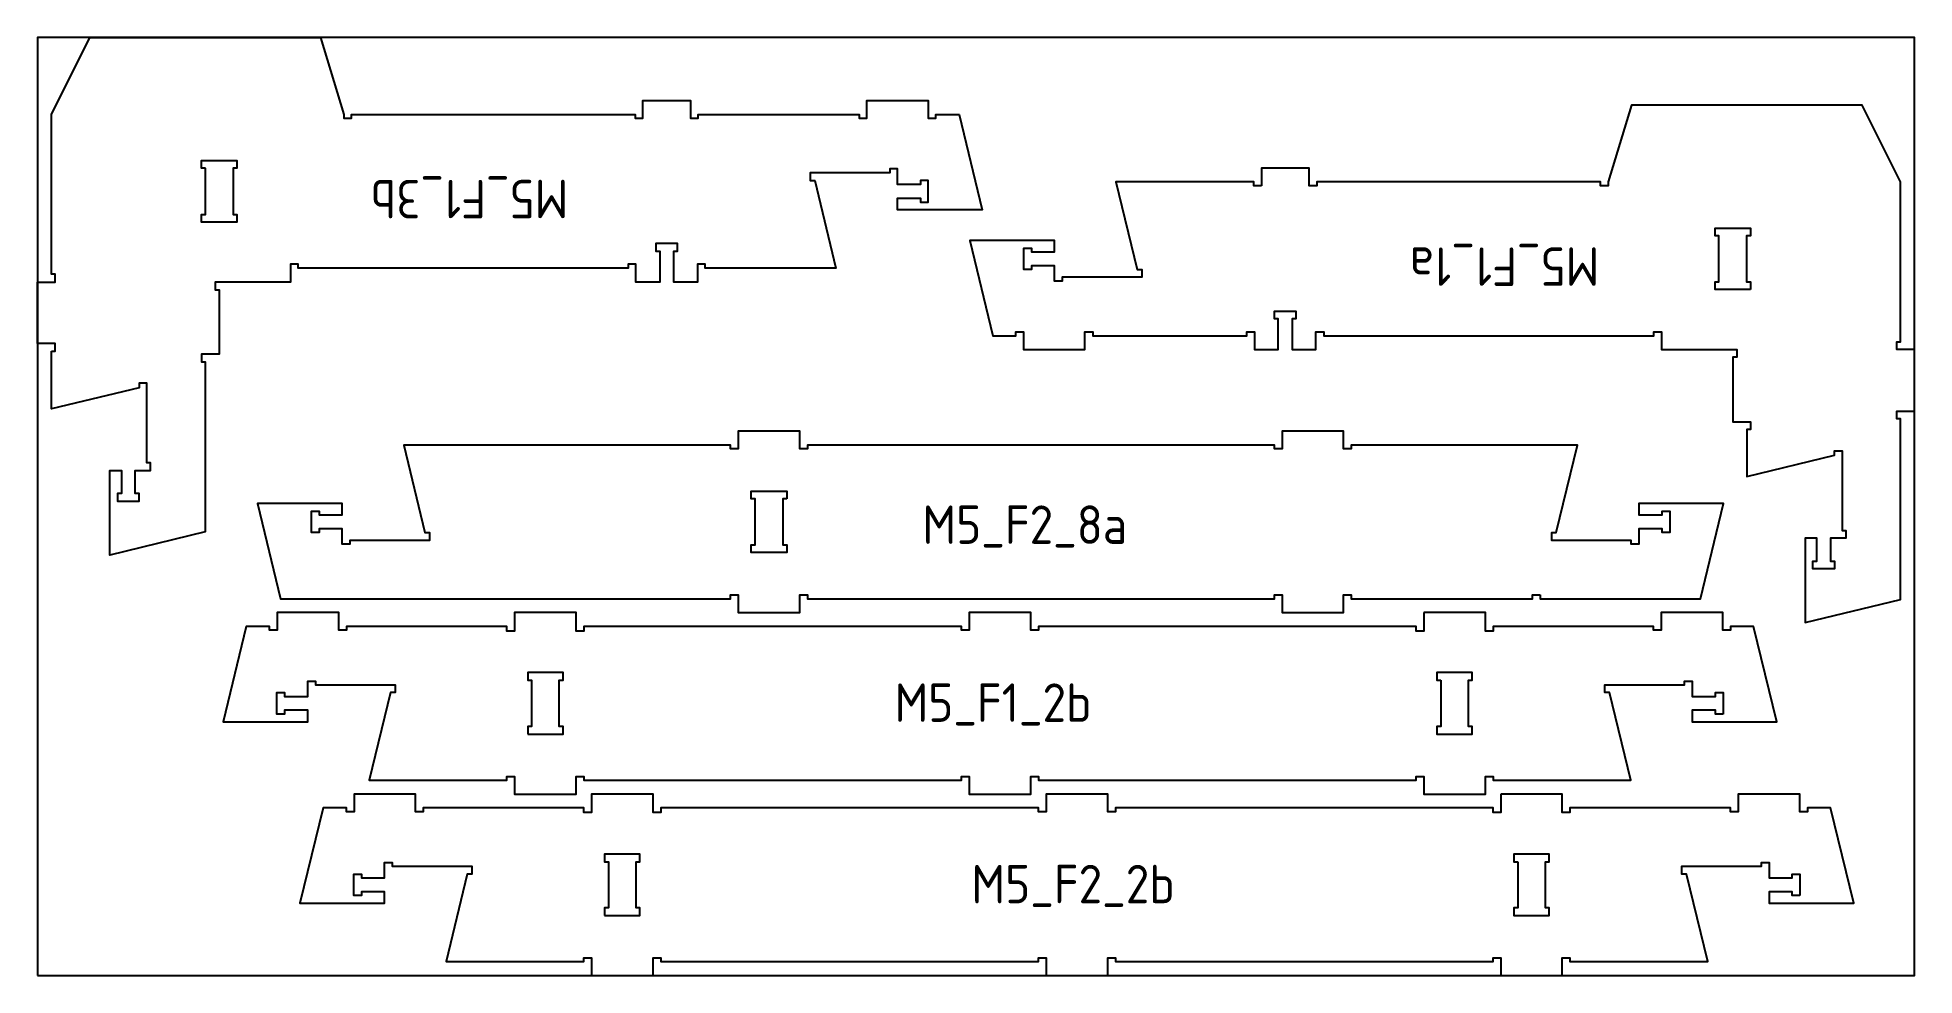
# Model space of a CAD drawing. Header units: millimetres. Extents: x -18174 to 50972, y 6312 to 16778.
# Drawn here: x 2812 to 5252, y 12913 to 14133 of the extents above; entities that cross this region are included whole.
import ezdxf

# ---------------------------------------------------------------- set-up
doc = ezdxf.new("R2010")
doc.units = ezdxf.units.MM
doc.header["$MEASUREMENT"] = 0
for name, color, linetype in [('freeswerk_CODES', 50, 'Continuous'), ('freeswerk_ELEMENTEN', 7, 'Continuous'), ('freeswerk_PLATEN', 3, 'Continuous')]:
    doc.layers.add(name, color=color, linetype=linetype)

msp = doc.modelspace()

# ---------------------------------------------------------------- texts
at = {"layer": 'freeswerk_CODES', "char_height": 50, "attachment_point": 1, "rotation": 180}
for s, insert in [('{\\Fiso|c0;M5_F1_3b}', (3502.3, 13897.5)), ('{\\Fiso|c0;M5_F1_1a}', (4842.6, 13809.6))]:
    msp.add_mtext_dynamic_manual_height_columns(s, width=318.081, gutter_width=1456.3, heights=[0], dxfattribs=dict(at, insert=insert))
at = {"layer": 'freeswerk_CODES', "char_height": 50, "attachment_point": 1}
for s, insert in [('{\\Fiso|c0;M5_F2_8a}', (3962.7, 13523.9)), ('{\\Fiso|c0;M5_F1_2b}', (3926.4, 13292.4)), ('{\\Fiso|c0;M5_F2_2b}', (4026.4, 13056.4))]:
    msp.add_mtext_dynamic_manual_height_columns(s, width=318.081, gutter_width=1456.3, heights=[0], dxfattribs=dict(at, insert=insert))

# ---------------------------------------------------------------- linework, layer by layer
at = {"layer": 'freeswerk_ELEMENTEN'}
for points in [[(2830.3, 13724.5), (2835.3, 13724.5), (2835.3, 13734.5), (2812.3, 13734.5), (2812.3, 13814.5), (2835.3, 13814.5), (2835.3, 13824.5), (2830.3, 13824.5), (2830.3, 14032.5), (2880.3, 14132.5), (3180.3, 14132.5), (3210.3, 14032.5), (3210.3, 14027.5), (3220.3, 14027.5), (3220.3, 14032.5), (3589.3, 14032.5), (3589.3, 14027.5), (3599.3, 14027.5), (3599.3, 14050.5), (3661.3, 14050.5), (3661.3, 14027.5), (3671.3, 14027.5), (3671.3, 14032.5), (3880.3, 14032.5), (3880.3, 14027.5), (3890.3, 14027.5), (3890.3, 14050.5), (3970.3, 14050.5), (3970.3, 14027.5), (3980.3, 14027.5), (3980.3, 14032.5), (4010.3, 14032.5), (4040.3, 13908.5), (3930.3, 13908.5), (3930.3, 13923.5), (3960.3, 13923.5), (3960.3, 13918.5), (3970.3, 13918.5), (3970.3, 13946.5), (3960.3, 13946.5), (3960.3, 13941.5), (3930.3, 13941.5), (3930.3, 13961.5), (3920.3, 13961.5), (3920.3, 13956.5), (3816.8, 13956.5), (3816.8, 13946.5), (3822.7, 13946.5), (3850.3, 13832.5), (3680.3, 13832.5), (3680.3, 13837.5), (3670.3, 13837.5), (3670.3, 13814.5), (3639.3, 13814.5), (3639.3, 13854.5), (3644.3, 13854.5), (3644.3, 13864.5), (3616.3, 13864.5), (3616.3, 13854.5), (3621.3, 13854.5), (3621.3, 13814.5), (3590.3, 13814.5), (3590.3, 13837.5), (3580.3, 13837.5), (3580.3, 13832.5), (3151.3, 13832.5), (3151.3, 13837.5), (3141.3, 13837.5), (3141.3, 13814.5), (3043.3, 13814.5), (3043.3, 13804.5), (3048.3, 13804.5), (3048.3, 13720.5), (3025.3, 13720.5), (3025.3, 13710.5), (3030.3, 13710.5), (3030.3, 13489.4), (2906.3, 13459.4), (2906.3, 13569.4), (2921.3, 13569.4), (2921.3, 13539.4), (2916.3, 13539.4), (2916.3, 13529.4), (2944.3, 13529.4), (2944.3, 13539.4), (2939.3, 13539.4), (2939.3, 13569.4), (2959.3, 13569.4), (2959.3, 13579.4), (2954.3, 13579.4), (2954.3, 13682.9), (2944.3, 13682.9), (2944.3, 13677), (2830.3, 13649.4)], [(4403.3, 13939.6), (4393.3, 13939.6), (4393.3, 13944.6), (4214.3, 13944.6), (4241.9, 13830.6), (4247.9, 13830.6), (4247.9, 13820.6), (4144.3, 13820.6), (4144.3, 13815.6), (4134.3, 13815.6), (4134.3, 13835.6), (4104.3, 13835.6), (4104.3, 13830.6), (4094.3, 13830.6), (4094.3, 13858.6), (4104.3, 13858.6), (4104.3, 13853.6), (4134.3, 13853.6), (4134.3, 13868.6), (4024.3, 13868.6), (4054.3, 13744.6), (4084, 13744.6), (4084, 13749.6), (4094, 13749.6), (4094, 13726.6), (4174, 13726.6), (4174, 13749.6), (4184, 13749.6), (4184, 13744.6), (4384.3, 13744.6), (4384.3, 13749.6), (4394.3, 13749.6), (4394.3, 13726.6), (4425.3, 13726.6), (4425.3, 13766.6), (4420.3, 13766.6), (4420.3, 13776.6), (4448.3, 13776.6), (4448.3, 13766.6), (4443.3, 13766.6), (4443.3, 13726.6), (4474.3, 13726.6), (4474.3, 13749.6), (4484.3, 13749.6), (4484.3, 13744.6), (4913.3, 13744.6), (4913.3, 13749.6), (4923.3, 13749.6), (4923.3, 13726.6), (5021.3, 13726.6), (5021.3, 13716.6), (5016.3, 13716.6), (5016.3, 13632.6), (5039.3, 13632.6), (5039.3, 13622.6), (5034.3, 13622.6), (5034.3, 13561.5), (5148.3, 13589.1), (5148.3, 13595), (5158.3, 13595), (5158.3, 13491.5), (5163.3, 13491.5), (5163.3, 13481.5), (5143.3, 13481.5), (5143.3, 13451.5), (5148.3, 13451.5), (5148.3, 13441.5), (5120.3, 13441.5), (5120.3, 13451.5), (5125.3, 13451.5), (5125.3, 13481.5), (5110.3, 13481.5), (5110.3, 13371.5), (5234.3, 13401.5), (5234.3, 13636.6), (5229.3, 13636.6), (5229.3, 13646.6), (5252.3, 13646.6), (5252.3, 13726.6), (5229.3, 13726.6), (5229.3, 13736.6), (5234.3, 13736.6), (5234.3, 13944.6), (5184.3, 14044.6), (4884.3, 14044.6), (4854.3, 13944.6), (4854.3, 13939.6), (4844.3, 13939.6), (4844.3, 13944.6), (4475.3, 13944.6), (4475.3, 13939.6), (4465.3, 13939.6), (4465.3, 13962.6), (4403.3, 13962.6)], [(3030.5, 13962.5), (3025.5, 13962.5), (3025.5, 13972.5), (3071.5, 13972.5), (3071.5, 13962.5), (3066.5, 13962.5), (3066.5, 13902.5), (3071.5, 13902.5), (3071.5, 13892.5), (3025.5, 13892.5), (3025.5, 13902.5), (3030.5, 13902.5)], [(5039.1, 13804.6), (4993.1, 13804.6), (4993.1, 13814.6), (4998.1, 13814.6), (4998.1, 13874.6), (4993.1, 13874.6), (4993.1, 13884.6), (5039.1, 13884.6), (5039.1, 13874.6), (5034.1, 13874.6), (5034.1, 13814.6), (5039.1, 13814.6)], [(4765.9, 13407.5), (4765.9, 13402.5), (4974.2, 13402.5), (5004.2, 13526.5), (4894.2, 13526.5), (4894.2, 13511.5), (4924.2, 13511.5), (4924.2, 13516.5), (4934.2, 13516.5), (4934.2, 13488.5), (4924.2, 13488.5), (4924.2, 13493.5), (4894.2, 13493.5), (4894.2, 13473.5), (4884.2, 13473.5), (4884.2, 13478.5), (4780.7, 13478.5), (4780.7, 13488.5), (4786.6, 13488.5), (4814.2, 13602.5), (4520.2, 13602.5), (4520.2, 13597.5), (4510.2, 13597.5), (4510.2, 13620.5), (4430.2, 13620.5), (4430.2, 13597.5), (4420.2, 13597.5), (4420.2, 13602.5), (3813.2, 13602.5), (3813.2, 13597.5), (3803.2, 13597.5), (3803.2, 13620.5), (3723.2, 13620.5), (3723.2, 13597.5), (3713.2, 13597.5), (3713.2, 13602.5), (3288.3, 13602.5), (3315.9, 13488.5), (3321.9, 13488.5), (3321.9, 13478.5), (3218.3, 13478.5), (3218.3, 13473.5), (3208.3, 13473.5), (3208.3, 13493.5), (3178.3, 13493.5), (3178.3, 13488.5), (3168.3, 13488.5), (3168.3, 13516.5), (3178.3, 13516.5), (3178.3, 13511.5), (3208.3, 13511.5), (3208.3, 13526.5), (3098.3, 13526.5), (3128.3, 13402.5), (3713.2, 13402.5), (3713.2, 13407.5), (3723.2, 13407.5), (3723.2, 13384.5), (3803.2, 13384.5), (3803.2, 13407.5), (3813.2, 13407.5), (3813.2, 13402.5), (4420.2, 13402.5), (4420.2, 13407.5), (4430.2, 13407.5), (4430.2, 13384.5), (4510.2, 13384.5), (4510.2, 13407.5), (4520.2, 13407.5), (4520.2, 13402.5), (4755.9, 13402.5), (4755.9, 13407.5)], [(3786.2, 13532.5), (3781.2, 13532.5), (3781.2, 13472.5), (3786.2, 13472.5), (3786.2, 13462.5), (3740.2, 13462.5), (3740.2, 13472.5), (3745.2, 13472.5), (3745.2, 13532.5), (3740.2, 13532.5), (3740.2, 13542.5), (3786.2, 13542.5)], [(3449.5, 13226.5), (3495.5, 13226.5), (3495.5, 13236.5), (3490.5, 13236.5), (3490.5, 13296.5), (3495.5, 13296.5), (3495.5, 13306.5), (3449.5, 13306.5), (3449.5, 13296.5), (3454.5, 13296.5), (3454.5, 13236.5), (3449.5, 13236.5)], [(4636.5, 13296.5), (4636.5, 13236.5), (4631.5, 13236.5), (4631.5, 13226.5), (4677.5, 13226.5), (4677.5, 13236.5), (4672.5, 13236.5), (4672.5, 13296.5), (4677.5, 13296.5), (4677.5, 13306.5), (4631.5, 13306.5), (4631.5, 13296.5)], [(3549.5, 12990.5), (3595.5, 12990.5), (3595.5, 13000.5), (3590.5, 13000.5), (3590.5, 13060.5), (3595.5, 13060.5), (3595.5, 13070.5), (3549.5, 13070.5), (3549.5, 13060.5), (3554.5, 13060.5), (3554.5, 13000.5), (3549.5, 13000.5)], [(4736.5, 13060.5), (4736.5, 13000.5), (4731.5, 13000.5), (4731.5, 12990.5), (4777.5, 12990.5), (4777.5, 13000.5), (4772.5, 13000.5), (4772.5, 13060.5), (4777.5, 13060.5), (4777.5, 13070.5), (4731.5, 13070.5), (4731.5, 13060.5)]]:
    msp.add_lwpolyline(points, close=True, dxfattribs=at)
for points in [[(4614.5, 13384.5), (4614.5, 13360.5), (4604.5, 13360.5), (4604.5, 13366.5), (4113.5, 13366.5), (4113.5, 13361.5), (4103.5, 13361.5), (4103.5, 13384.5), (4023.5, 13384.5), (4023.5, 13361.5), (4013.5, 13361.5), (4013.5, 13366.5), (3522.5, 13366.5), (3522.5, 13360.5), (3512.5, 13360.5), (3512.5, 13384.5), (3432.5, 13384.5), (3432.5, 13360.5), (3422.5, 13360.5), (3422.5, 13366.5), (3213.8, 13366.5), (3213.8, 13361.5), (3203.8, 13361.5), (3203.8, 13384.5), (3123.8, 13384.5), (3123.8, 13361.5), (3113.8, 13361.5), (3113.8, 13366.5), (3083.5, 13366.5), (3053.5, 13242.5), (3163.5, 13242.5), (3163.5, 13257.5), (3133.5, 13257.5), (3133.5, 13252.5), (3123.5, 13252.5), (3123.5, 13280.5), (3133.5, 13280.5), (3133.5, 13275.5), (3163.5, 13275.5), (3163.5, 13295.5), (3173.5, 13295.5), (3173.5, 13290.5), (3277.1, 13290.5), (3277.1, 13280.5), (3271, 13280.5), (3243.5, 13166.5), (3422.5, 13166.5), (3422.5, 13171.5), (3432.5, 13171.5), (3432.5, 13148.5), (3512.5, 13148.5), (3512.5, 13171.5), (3522.5, 13171.5), (3522.5, 13166.5), (4013.5, 13166.5), (4013.5, 13171.5), (4023.5, 13171.5), (4023.5, 13148.5), (4103.5, 13148.5), (4103.5, 13171.5), (4113.5, 13171.5), (4113.5, 13166.5), (4604.5, 13166.5), (4604.5, 13171.5), (4614.5, 13171.5), (4614.5, 13148.5), (4694.5, 13148.5), (4694.5, 13171.5), (4704.5, 13171.5), (4704.5, 13166.5), (4883.5, 13166.5), (4855.9, 13280.5), (4850, 13280.5), (4850, 13290.5), (4953.5, 13290.5), (4953.5, 13295.5), (4963.5, 13295.5), (4963.5, 13275.5), (4993.5, 13275.5), (4993.5, 13280.5), (5003.5, 13280.5), (5003.5, 13252.5)], [(5003.5, 13252.5), (4993.5, 13252.5), (4993.5, 13257.5), (4963.5, 13257.5), (4963.5, 13242.5), (5073.5, 13242.5), (5043.2, 13366.5), (5013.2, 13366.5), (5013.2, 13361.5), (5003.2, 13361.5), (5003.2, 13384.5), (4923.2, 13384.5), (4923.2, 13361.5), (4913.2, 13361.5), (4913.2, 13366.5), (4704.5, 13366.5), (4704.5, 13360.5), (4694.5, 13360.5), (4694.5, 13384.5), (4614.5, 13384.5)], [(4714.5, 13148.5), (4714.5, 13124.5), (4704.5, 13124.5), (4704.5, 13130.5), (4213.5, 13130.5), (4213.5, 13125.5), (4203.5, 13125.5), (4203.5, 13148.5), (4123.5, 13148.5), (4123.5, 13125.5), (4113.5, 13125.5), (4113.5, 13130.5), (3622.5, 13130.5), (3622.5, 13124.5), (3612.5, 13124.5), (3612.5, 13148.5), (3532.5, 13148.5), (3532.5, 13124.5), (3522.5, 13124.5), (3522.5, 13130.5), (3313.8, 13130.5), (3313.8, 13125.5), (3303.8, 13125.5), (3303.8, 13148.5), (3223.8, 13148.5), (3223.8, 13125.5), (3213.8, 13125.5), (3213.8, 13130.5), (3183.5, 13130.5), (3153.5, 13006.5), (3263.5, 13006.5), (3263.5, 13021.5), (3233.5, 13021.5), (3233.5, 13016.5), (3223.5, 13016.5), (3223.5, 13044.5), (3233.5, 13044.5), (3233.5, 13039.5), (3263.5, 13039.5), (3263.5, 13059.5), (3273.5, 13059.5), (3273.5, 13054.5), (3377.1, 13054.5), (3377.1, 13044.5), (3371, 13044.5), (3343.5, 12930.5), (3522.5, 12930.5), (3522.5, 12935.5), (3532.5, 12935.5), (3532.5, 12912.5), (3612.5, 12912.5), (3612.5, 12935.5), (3622.5, 12935.5), (3622.5, 12930.5), (4113.5, 12930.5), (4113.5, 12935.5), (4123.5, 12935.5), (4123.5, 12912.5), (4203.5, 12912.5), (4203.5, 12935.5), (4213.5, 12935.5), (4213.5, 12930.5), (4704.5, 12930.5), (4704.5, 12935.5), (4714.5, 12935.5), (4714.5, 12912.5), (4794.5, 12912.5), (4794.5, 12935.5), (4804.5, 12935.5), (4804.5, 12930.5), (4983.5, 12930.5), (4955.9, 13044.5), (4950, 13044.5), (4950, 13054.5), (5053.5, 13054.5), (5053.5, 13059.5), (5063.5, 13059.5), (5063.5, 13039.5), (5093.5, 13039.5), (5093.5, 13044.5), (5103.5, 13044.5), (5103.5, 13016.5)], [(5103.5, 13016.5), (5093.5, 13016.5), (5093.5, 13021.5), (5063.5, 13021.5), (5063.5, 13006.5), (5173.5, 13006.5), (5143.2, 13130.5), (5113.2, 13130.5), (5113.2, 13125.5), (5103.2, 13125.5), (5103.2, 13148.5), (5023.2, 13148.5), (5023.2, 13125.5), (5013.2, 13125.5), (5013.2, 13130.5), (4804.5, 13130.5), (4804.5, 13124.5), (4794.5, 13124.5), (4794.5, 13148.5), (4714.5, 13148.5)]]:
    msp.add_lwpolyline(points, dxfattribs=at)
at = {"layer": 'freeswerk_PLATEN'}
msp.add_lwpolyline([(2812.3, 12912.5), (5252.3, 12912.5), (5252.3, 14132.5), (2812.3, 14132.5)], close=True, dxfattribs=at)

msp.set_redraw_order([(e.dxf.handle, doc.entitydb.next_handle()) for e in msp.query("TEXT MTEXT ATTDEF DIMENSION ARC_DIMENSION")])  # texts and dimensions are drawn at this point

doc.saveas('drawing.dxf')
